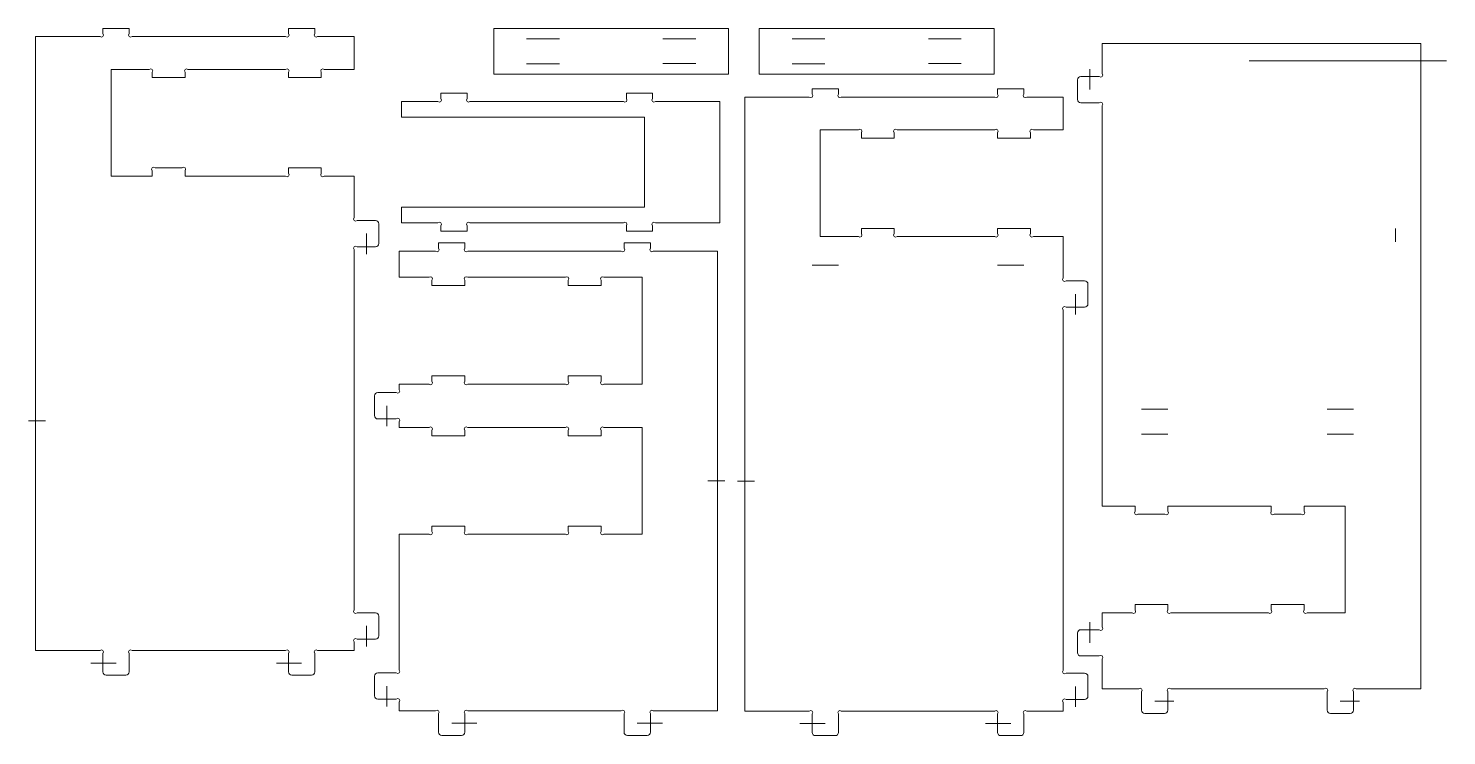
# Model space of a CAD drawing. Header units: millimetres. Extents: x -183 to 205, y -97 to 97.
import ezdxf

# ---------------------------------------------------------------- set-up
doc = ezdxf.new("R2010")
doc.units = ezdxf.units.MM
doc.header["$MEASUREMENT"] = 0
doc.layers.add('Capa 1', color=7, linetype='Continuous')

msp = doc.modelspace()

# ---------------------------------------------------------------- linework, layer by layer
at = {"layer": 'Capa 1', "color": 93, "lineweight": 18}
for points, knots in [([(-162.7789, -74.4353), (-162.2474, -73.9038), (-163.0443, -73.1067), (-163.5763, -73.6382), (-163.5763, -73.6382), (-163.5763, -73.6382), (-181.2289, -73.6382), (-181.2289, -73.6382), (-181.2289, -73.6382), (-181.2289, -73.6382), (-181.2289, -11.7632), (-181.2289, -11.7632), (-181.2289, -11.7632), (-181.2289, -11.0132), (-181.2289, -10.2632), (-181.2289, -9.5132), (-181.2289, -9.5132), (-181.2289, -9.5132), (-181.2289, 94.6619), (-181.2289, 94.6619), (-181.2289, 94.6619), (-181.2289, 94.6619), (-163.5762, 94.6619), (-163.5762, 94.6619), (-163.5762, 94.6619), (-163.0442, 94.1304), (-162.2473, 94.9278), (-162.7788, 95.4593), (-162.7788, 95.4593), (-162.7788, 95.4593), (-162.7788, 96.9119), (-162.7788, 96.9119), (-162.7788, 96.9119), (-162.7788, 96.9119), (-155.5785, 96.9119), (-155.5785, 96.9119), (-155.5785, 96.9119), (-155.5785, 96.9119), (-155.5785, 95.4593), (-155.5785, 95.4593), (-155.5785, 95.4593), (-156.1103, 94.9278), (-155.3131, 94.1304), (-154.7817, 94.6619), (-154.7817, 94.6619), (-154.7817, 94.6619), (-112.7261, 94.6619), (-112.7261, 94.6619), (-112.7261, 94.6619), (-112.1946, 94.1304), (-111.3972, 94.9278), (-111.9285, 95.4593), (-111.9285, 95.4593), (-111.9285, 95.4593), (-111.9285, 96.9119), (-111.9285, 96.9119), (-111.9285, 96.9119), (-111.9285, 96.9119), (-104.7289, 96.9119), (-104.7289, 96.9119), (-104.7289, 96.9119), (-104.7289, 96.9119), (-104.7289, 95.4593), (-104.7289, 95.4593), (-104.7289, 95.4593), (-105.2604, 94.9278), (-104.463, 94.1304), (-103.9315, 94.6619), (-103.9315, 94.6619), (-103.9315, 94.6619), (-93.9288, 94.6619), (-93.9288, 94.6619), (-93.9288, 94.6619), (-93.9288, 94.6619), (-93.9288, 85.6619), (-93.9288, 85.6619), (-93.9288, 85.6619), (-93.9288, 85.6619), (-102.1317, 85.6619), (-102.1317, 85.6619), (-102.1317, 85.6619), (-102.6632, 86.1937), (-103.4603, 85.396), (-102.9288, 84.8645), (-102.9288, 84.8645), (-102.9288, 84.8645), (-102.9288, 83.4119), (-102.9288, 83.4119), (-102.9288, 83.4119), (-102.9288, 83.4119), (-111.9285, 83.4119), (-111.9285, 83.4119), (-111.9285, 83.4119), (-111.9285, 83.4119), (-111.9285, 84.8645), (-111.9285, 84.8645), (-111.9285, 84.8645), (-111.3973, 85.396), (-112.1946, 86.1936), (-112.7261, 85.6619), (-112.7261, 85.6619), (-112.7261, 85.6619), (-139.4815, 85.6619), (-139.4815, 85.6619), (-139.4815, 85.6619), (-140.013, 86.1937), (-140.8104, 85.396), (-140.2789, 84.8645), (-140.2789, 84.8645), (-140.2789, 84.8645), (-140.2789, 83.4119), (-140.2789, 83.4119), (-140.2789, 83.4119), (-140.2789, 83.4119), (-149.2789, 83.4119), (-149.2789, 83.4119), (-149.2789, 83.4119), (-149.2789, 83.4119), (-149.2789, 84.8645), (-149.2789, 84.8645), (-149.2789, 84.8645), (-148.7474, 85.396), (-149.5443, 86.1936), (-150.076, 85.6619), (-150.076, 85.6619), (-150.076, 85.6619), (-160.5289, 85.6619), (-160.5289, 85.6619), (-160.5289, 85.6619), (-160.5289, 85.6619), (-160.5289, 56.412), (-160.5289, 56.412), (-160.5289, 56.412), (-160.5289, 56.412), (-149.2789, 56.412), (-149.2789, 56.412), (-149.2789, 56.412), (-149.2789, 56.412), (-149.2789, 57.8646), (-149.2789, 57.8646), (-149.2789, 57.8646), (-149.8104, 58.3958), (-149.013, 59.1935), (-148.4815, 58.662), (-148.4815, 58.662), (-148.4815, 58.662), (-141.076, 58.662), (-141.076, 58.662), (-141.076, 58.662), (-140.5445, 59.1935), (-139.7469, 58.3959), (-140.2789, 57.8646), (-140.2789, 57.8646), (-140.2789, 57.8646), (-140.2789, 56.412), (-140.2789, 56.412), (-140.2789, 56.412), (-140.2789, 56.412), (-112.7261, 56.412), (-112.7261, 56.412), (-112.7261, 56.412), (-112.1946, 55.8802), (-111.3972, 56.6776), (-111.9285, 57.2094), (-111.9285, 57.2094), (-111.9285, 57.2094), (-111.9285, 58.662), (-111.9285, 58.662), (-111.9285, 58.662), (-111.9285, 58.662), (-102.9288, 58.662), (-102.9288, 58.662), (-102.9288, 58.662), (-102.9288, 58.662), (-102.9288, 57.2094), (-102.9288, 57.2094), (-102.9288, 57.2094), (-103.4603, 56.6776), (-102.6632, 55.8803), (-102.1317, 56.412), (-102.1317, 56.412), (-102.1317, 56.412), (-93.9288, 56.412), (-93.9288, 56.412), (-93.9288, 56.412), (-93.9288, 56.412), (-93.9288, 45.0589), (-93.9288, 45.0589), (-93.9288, 45.0589), (-94.4603, 44.5277), (-93.6632, 43.7303), (-93.1314, 44.2618), (-93.1314, 44.2618), (-93.1314, 44.2618), (-88.0788, 44.2618), (-88.0788, 44.2618), (-88.0788, 44.2618), (-87.5819, 44.2618), (-87.1788, 43.859), (-87.1788, 43.3618), (-87.1788, 43.3618), (-87.1788, 43.3618), (-87.1788, 37.9619), (-87.1788, 37.9619), (-87.1788, 37.9619), (-87.1788, 37.4648), (-87.5819, 37.0619), (-88.0788, 37.0619), (-88.0788, 37.0619), (-88.0788, 37.0619), (-89.4288, 37.062), (-89.4288, 37.062), (-89.4288, 37.062), (-90.1788, 37.062), (-90.9288, 37.062), (-91.6788, 37.062), (-91.6788, 37.062), (-91.6788, 37.062), (-93.1314, 37.062), (-93.1314, 37.062), (-93.1314, 37.062), (-93.6632, 37.5932), (-94.4603, 36.7961), (-93.9288, 36.2646), (-93.9288, 36.2646), (-93.9288, 36.2646), (-93.9288, -62.4909), (-93.9288, -62.4909), (-93.9288, -62.4909), (-94.4603, -63.0227), (-93.6632, -63.8198), (-93.1314, -63.2883), (-93.1314, -63.2883), (-93.1314, -63.2883), (-88.0788, -63.2882), (-88.0788, -63.2882), (-88.0788, -63.2882), (-87.5819, -63.2882), (-87.1788, -63.6913), (-87.1788, -64.1882), (-87.1788, -64.1882), (-87.1788, -64.1882), (-87.1788, -69.5884), (-87.1788, -69.5884), (-87.1788, -69.5884), (-87.1788, -70.0853), (-87.5819, -70.4884), (-88.0788, -70.4884), (-88.0788, -70.4884), (-88.0788, -70.4884), (-89.4288, -70.4883), (-89.4288, -70.4883), (-89.4288, -70.4883), (-90.1788, -70.4883), (-90.9288, -70.4883), (-91.6788, -70.4883), (-91.6788, -70.4883), (-91.6788, -70.4883), (-93.1314, -70.4883), (-93.1314, -70.4883), (-93.1314, -70.4883), (-93.6632, -69.9565), (-94.4603, -70.7542), (-93.9288, -71.2854), (-93.9288, -71.2854), (-93.9288, -71.2854), (-93.9288, -73.6382), (-93.9288, -73.6382), (-93.9288, -73.6382), (-93.9288, -73.6382), (-103.9315, -73.6383), (-103.9315, -73.6383), (-103.9315, -73.6383), (-104.463, -73.1068), (-105.2604, -73.9039), (-104.7289, -74.4354), (-104.7289, -74.4354), (-104.7289, -74.4354), (-104.7289, -79.4883), (-104.7289, -79.4883), (-104.7289, -79.4883), (-104.7289, -79.9852), (-105.1315, -80.3883), (-105.6289, -80.3883), (-105.6289, -80.3883), (-105.6289, -80.3883), (-111.0288, -80.3883), (-111.0288, -80.3883), (-111.0288, -80.3883), (-111.5259, -80.3883), (-111.9285, -79.9852), (-111.9285, -79.4883), (-111.9285, -79.4883), (-111.9285, -79.4883), (-111.9285, -78.138), (-111.9285, -78.138), (-111.9285, -78.138), (-111.9285, -77.3881), (-111.9285, -76.6382), (-111.9285, -75.8883), (-111.9285, -75.8883), (-111.9285, -75.8883), (-111.9285, -74.4354), (-111.9285, -74.4354), (-111.9285, -74.4354), (-111.3973, -73.9039), (-112.1946, -73.1068), (-112.7261, -73.6383), (-112.7261, -73.6383), (-112.7261, -73.6383), (-154.7817, -73.6383), (-154.7817, -73.6383), (-154.7817, -73.6383), (-155.3132, -73.1068), (-156.1103, -73.9039), (-155.5785, -74.4354), (-155.5785, -74.4354), (-155.5785, -74.4354), (-155.5785, -79.4883), (-155.5785, -79.4883), (-155.5785, -79.4883), (-155.5785, -79.9852), (-155.9816, -80.3883), (-156.4787, -80.3883), (-156.4787, -80.3883), (-156.4787, -80.3883), (-161.8789, -80.3883), (-161.8789, -80.3883), (-161.8789, -80.3883), (-162.3758, -80.3883), (-162.7789, -79.9852), (-162.7789, -79.4883), (-162.7789, -79.4883), (-162.7789, -79.4883), (-162.7789, -78.138), (-162.7789, -78.138), (-162.7789, -78.138), (-162.7789, -77.3881), (-162.7789, -76.6382), (-162.7789, -75.8883), (-162.7789, -75.8883), (-162.7789, -75.8883), (-162.7789, -74.4353), (-162.7789, -74.4353)], [0, 0, 0, 0, 0.01149425, 0.01149425, 0.01149425, 0.01149426, 0.02298851, 0.02298851, 0.02298851, 0.02298852, 0.03448276, 0.03448276, 0.03448276, 0.03448277, 0.04597701, 0.04597701, 0.04597701, 0.04597702, 0.05747126, 0.05747126, 0.05747126, 0.05747127, 0.06896552, 0.06896552, 0.06896552, 0.06896553, 0.08045977, 0.08045977, 0.08045977, 0.08045978, 0.09195402, 0.09195402, 0.09195402, 0.09195403, 0.10344828, 0.10344828, 0.10344828, 0.10344829, 0.11494253, 0.11494253, 0.11494253, 0.11494254, 0.12643678, 0.12643678, 0.12643678, 0.12643679, 0.13793103, 0.13793103, 0.13793103, 0.13793104, 0.14942529, 0.14942529, 0.14942529, 0.1494253, 0.16091954, 0.16091954, 0.16091954, 0.16091955, 0.17241379, 0.17241379, 0.17241379, 0.1724138, 0.18390805, 0.18390805, 0.18390805, 0.18390806, 0.1954023, 0.1954023, 0.1954023, 0.19540231, 0.20689655, 0.20689655, 0.20689655, 0.20689656, 0.2183908, 0.2183908, 0.2183908, 0.21839081, 0.22988506, 0.22988506, 0.22988506, 0.22988507, 0.24137931, 0.24137931, 0.24137931, 0.24137932, 0.25287356, 0.25287356, 0.25287356, 0.25287357, 0.26436782, 0.26436782, 0.26436782, 0.26436783, 0.27586207, 0.27586207, 0.27586207, 0.27586208, 0.28735632, 0.28735632, 0.28735632, 0.28735633, 0.29885057, 0.29885057, 0.29885057, 0.29885058, 0.31034483, 0.31034483, 0.31034483, 0.31034484, 0.32183908, 0.32183908, 0.32183908, 0.32183909, 0.33333333, 0.33333333, 0.33333333, 0.33333334, 0.34482759, 0.34482759, 0.34482759, 0.3448276, 0.35632184, 0.35632184, 0.35632184, 0.35632185, 0.36781609, 0.36781609, 0.36781609, 0.3678161, 0.37931034, 0.37931034, 0.37931034, 0.37931035, 0.3908046, 0.3908046, 0.3908046, 0.39080461, 0.40229885, 0.40229885, 0.40229885, 0.40229886, 0.4137931, 0.4137931, 0.4137931, 0.41379311, 0.42528736, 0.42528736, 0.42528736, 0.42528737, 0.43678161, 0.43678161, 0.43678161, 0.43678162, 0.44827586, 0.44827586, 0.44827586, 0.44827587, 0.45977011, 0.45977011, 0.45977011, 0.45977012, 0.47126437, 0.47126437, 0.47126437, 0.47126438, 0.48275862, 0.48275862, 0.48275862, 0.48275863, 0.49425287, 0.49425287, 0.49425287, 0.49425288, 0.50574713, 0.50574713, 0.50574713, 0.50574714, 0.51724138, 0.51724138, 0.51724138, 0.51724139, 0.52873563, 0.52873563, 0.52873563, 0.52873564, 0.54022989, 0.54022989, 0.54022989, 0.5402299, 0.55172414, 0.55172414, 0.55172414, 0.55172415, 0.56321839, 0.56321839, 0.56321839, 0.5632184, 0.57471264, 0.57471264, 0.57471264, 0.57471265, 0.5862069, 0.5862069, 0.5862069, 0.58620691, 0.59770115, 0.59770115, 0.59770115, 0.59770116, 0.6091954, 0.6091954, 0.6091954, 0.60919541, 0.62068966, 0.62068966, 0.62068966, 0.62068967, 0.63218391, 0.63218391, 0.63218391, 0.63218392, 0.64367816, 0.64367816, 0.64367816, 0.64367817, 0.65517241, 0.65517241, 0.65517241, 0.65517242, 0.66666667, 0.66666667, 0.66666667, 0.66666668, 0.67816092, 0.67816092, 0.67816092, 0.67816093, 0.68965517, 0.68965517, 0.68965517, 0.68965518, 0.70114943, 0.70114943, 0.70114943, 0.70114944, 0.71264368, 0.71264368, 0.71264368, 0.71264369, 0.72413793, 0.72413793, 0.72413793, 0.72413794, 0.73563218, 0.73563218, 0.73563218, 0.73563219, 0.74712644, 0.74712644, 0.74712644, 0.74712645, 0.75862069, 0.75862069, 0.75862069, 0.7586207, 0.77011494, 0.77011494, 0.77011494, 0.77011495, 0.7816092, 0.7816092, 0.7816092, 0.78160921, 0.79310345, 0.79310345, 0.79310345, 0.79310346, 0.8045977, 0.8045977, 0.8045977, 0.80459771, 0.81609195, 0.81609195, 0.81609195, 0.81609196, 0.82758621, 0.82758621, 0.82758621, 0.82758622, 0.83908046, 0.83908046, 0.83908046, 0.83908047, 0.85057471, 0.85057471, 0.85057471, 0.85057472, 0.86206897, 0.86206897, 0.86206897, 0.86206898, 0.87356322, 0.87356322, 0.87356322, 0.87356323, 0.88505747, 0.88505747, 0.88505747, 0.88505748, 0.89655172, 0.89655172, 0.89655172, 0.89655173, 0.90804598, 0.90804598, 0.90804598, 0.90804599, 0.91954023, 0.91954023, 0.91954023, 0.91954024, 0.93103448, 0.93103448, 0.93103448, 0.93103449, 0.94252874, 0.94252874, 0.94252874, 0.94252875, 0.95402299, 0.95402299, 0.95402299, 0.954023, 0.96551724, 0.96551724, 0.96551724, 0.96551725, 0.97701149, 0.97701149, 0.97701149, 0.9770115, 1, 1, 1, 1]), ([(8.698, 96.9043), (8.698, 96.9084), (8.6946, 96.9118), (8.6905, 96.9118), (8.6905, 96.9118), (8.6905, 96.9118), (-55.6445, 96.9119), (-55.6445, 96.9119), (-55.6445, 96.9119), (-55.6486, 96.9119), (-55.652, 96.9085), (-55.652, 96.9044), (-55.652, 96.9044), (-55.652, 96.9044), (-55.652, 84.3197), (-55.652, 84.3197), (-55.652, 84.3197), (-55.652, 84.3156), (-55.6486, 84.3122), (-55.6445, 84.3122), (-55.6445, 84.3122), (-55.6445, 84.3122), (8.6905, 84.3121), (8.6905, 84.3121), (8.6905, 84.3121), (8.6946, 84.3121), (8.698, 84.3155), (8.698, 84.3196), (8.698, 84.3196), (8.698, 84.3196), (8.698, 96.9043), (8.698, 96.9043)], [0, 0, 0, 0, 0.11111111, 0.11111111, 0.11111111, 0.11111112, 0.22222222, 0.22222222, 0.22222222, 0.22222223, 0.33333333, 0.33333333, 0.33333333, 0.33333334, 0.44444444, 0.44444444, 0.44444444, 0.44444445, 0.55555556, 0.55555556, 0.55555556, 0.55555557, 0.66666667, 0.66666667, 0.66666667, 0.66666668, 0.77777778, 0.77777778, 0.77777778, 0.77777779, 1, 1, 1, 1]), ([(81.451, 96.9119), (81.4551, 96.9119), (81.4585, 96.9085), (81.4585, 96.9044), (81.4585, 96.9044), (81.4585, 96.9044), (81.4585, 84.3197), (81.4585, 84.3197), (81.4585, 84.3197), (81.4585, 84.3156), (81.4551, 84.3122), (81.451, 84.3122), (81.451, 84.3122), (81.451, 84.3122), (17.1159, 84.3121), (17.1159, 84.3121), (17.1159, 84.3121), (17.1118, 84.3121), (17.1084, 84.3155), (17.1084, 84.3196), (17.1084, 84.3196), (17.1084, 84.3196), (17.1084, 96.9043), (17.1084, 96.9043), (17.1084, 96.9043), (17.1084, 96.9084), (17.1118, 96.9118), (17.1159, 96.9118), (17.1159, 96.9118), (17.1159, 96.9118), (81.451, 96.9119), (81.451, 96.9119)], [0, 0, 0, 0, 0.11111111, 0.11111111, 0.11111111, 0.11111112, 0.22222222, 0.22222222, 0.22222222, 0.22222223, 0.33333333, 0.33333333, 0.33333333, 0.33333334, 0.44444444, 0.44444444, 0.44444444, 0.44444445, 0.55555556, 0.55555556, 0.55555556, 0.55555557, 0.66666667, 0.66666667, 0.66666667, 0.66666668, 0.77777778, 0.77777778, 0.77777778, 0.77777779, 1, 1, 1, 1]), ([(198.3863, -84.1179), (198.3863, -84.1179), (198.3863, 86.8822), (198.3863, 86.8822), (198.3863, 86.8822), (198.3863, 87.6322), (198.3863, 88.3822), (198.3863, 89.1322), (198.3863, 89.1322), (198.3863, 89.1322), (198.3863, 92.7323), (198.3863, 92.7323), (198.3863, 92.7323), (198.3863, 92.7323), (111.0862, 92.7323), (111.0862, 92.7323), (111.0862, 92.7323), (111.0862, 92.7323), (111.0862, 84.5294), (111.0862, 84.5294), (111.0862, 84.5294), (111.6177, 83.9979), (110.8206, 83.2008), (110.289, 83.732), (110.289, 83.732), (110.289, 83.732), (108.8362, 83.732), (108.8362, 83.732), (108.8362, 83.732), (108.0862, 83.732), (107.3362, 83.732), (106.5862, 83.732), (106.5862, 83.732), (106.5862, 83.732), (105.2362, 83.732), (105.2362, 83.732), (105.2362, 83.732), (104.7392, 83.732), (104.3362, 83.3292), (104.3362, 82.8323), (104.3362, 82.8323), (104.3362, 82.8323), (104.3362, 77.4321), (104.3362, 77.4321), (104.3362, 77.4321), (104.3362, 76.935), (104.7391, 76.5321), (105.2362, 76.5321), (105.2362, 76.5321), (105.2362, 76.5321), (110.289, 76.5322), (110.289, 76.5322), (110.289, 76.5322), (110.8206, 77.0637), (111.6177, 76.2663), (111.0862, 75.7348), (111.0862, 75.7348), (111.0862, 75.7348), (111.0862, -34.0146), (111.0862, -34.0146), (111.0862, -34.0146), (111.0862, -34.0146), (120.0865, -34.0146), (120.0865, -34.0146), (120.0865, -34.0146), (120.0865, -34.0146), (120.0865, -35.4672), (120.0865, -35.4672), (120.0865, -35.4672), (119.5547, -35.9987), (120.3521, -36.7961), (120.8836, -36.2646), (120.8836, -36.2646), (120.8836, -36.2646), (128.2888, -36.2645), (128.2888, -36.2645), (128.2888, -36.2645), (128.8206, -36.796), (129.6178, -35.9986), (129.0862, -35.4671), (129.0862, -35.4671), (129.0862, -35.4671), (129.0862, -34.0145), (129.0862, -34.0145), (129.0862, -34.0145), (129.0862, -34.0145), (157.4363, -34.0146), (157.4363, -34.0146), (157.4363, -34.0146), (157.4363, -34.0146), (157.4363, -35.4672), (157.4363, -35.4672), (157.4363, -35.4672), (156.9047, -35.9987), (157.702, -36.7961), (158.2335, -36.2646), (158.2335, -36.2646), (158.2335, -36.2646), (165.639, -36.2645), (165.639, -36.2645), (165.639, -36.2645), (166.1705, -36.796), (166.9677, -35.9986), (166.4361, -35.4671), (166.4361, -35.4671), (166.4361, -35.4671), (166.4361, -34.0145), (166.4361, -34.0145), (166.4361, -34.0145), (166.4361, -34.0145), (177.6864, -34.0146), (177.6864, -34.0146), (177.6864, -34.0146), (177.6864, -34.0146), (177.6864, -63.2645), (177.6864, -63.2645), (177.6864, -63.2645), (177.6864, -63.2645), (167.2338, -63.2645), (167.2338, -63.2645), (167.2338, -63.2645), (166.7022, -63.7963), (165.9047, -62.9986), (166.4362, -62.4674), (166.4362, -62.4674), (166.4362, -62.4674), (166.4362, -61.0145), (166.4362, -61.0145), (166.4362, -61.0145), (166.4362, -61.0145), (157.4363, -61.0145), (157.4363, -61.0145), (157.4363, -61.0145), (157.4363, -61.0145), (157.4363, -62.4674), (157.4363, -62.4674), (157.4363, -62.4674), (157.9677, -62.9986), (157.1704, -63.7963), (156.6391, -63.2645), (156.6391, -63.2645), (156.6391, -63.2645), (129.8836, -63.2645), (129.8836, -63.2645), (129.8836, -63.2645), (129.352, -63.7963), (128.5547, -62.9986), (129.0862, -62.4674), (129.0862, -62.4674), (129.0862, -62.4674), (129.0862, -61.0145), (129.0862, -61.0145), (129.0862, -61.0145), (129.0862, -61.0145), (120.0865, -61.0145), (120.0865, -61.0145), (120.0865, -61.0145), (120.0865, -61.0145), (120.0865, -62.4674), (120.0865, -62.4674), (120.0865, -62.4674), (120.6177, -62.9986), (119.8205, -63.7963), (119.2889, -63.2645), (119.2889, -63.2645), (119.2889, -63.2645), (111.0863, -63.2645), (111.0863, -63.2645), (111.0863, -63.2645), (111.0863, -63.2645), (111.0863, -67.1206), (111.0863, -67.1206), (111.0863, -67.1206), (111.6178, -67.6521), (110.8207, -68.4495), (110.2891, -67.918), (110.2891, -67.918), (110.2891, -67.918), (108.8363, -67.9179), (108.8363, -67.9179), (108.8363, -67.9179), (108.0863, -67.9179), (107.3363, -67.9179), (106.5863, -67.9179), (106.5863, -67.9179), (106.5863, -67.9179), (105.2363, -67.9179), (105.2363, -67.9179), (105.2363, -67.9179), (104.7393, -67.9179), (104.3363, -68.321), (104.3363, -68.8179), (104.3363, -68.8179), (104.3363, -68.8179), (104.3363, -74.2181), (104.3363, -74.2181), (104.3363, -74.2181), (104.3363, -74.715), (104.7392, -75.1181), (105.2363, -75.1181), (105.2363, -75.1181), (105.2363, -75.1181), (110.2891, -75.118), (110.2891, -75.118), (110.2891, -75.118), (110.8207, -74.5865), (111.6178, -75.3836), (111.0863, -75.9151), (111.0863, -75.9151), (111.0863, -75.9151), (111.0863, -84.118), (111.0863, -84.118), (111.0863, -84.118), (111.0863, -84.118), (121.0891, -84.118), (121.0891, -84.118), (121.0891, -84.118), (121.6206, -83.5862), (122.418, -84.3836), (121.8863, -84.9154), (121.8863, -84.9154), (121.8863, -84.9154), (121.8863, -89.9678), (121.8863, -89.9678), (121.8863, -89.9678), (121.8863, -90.4649), (122.2891, -90.868), (122.7864, -90.868), (122.7864, -90.868), (122.7864, -90.868), (128.1862, -90.868), (128.1862, -90.868), (128.1862, -90.868), (128.6835, -90.868), (129.0863, -90.4649), (129.0863, -89.9678), (129.0863, -89.9678), (129.0863, -89.9678), (129.0863, -88.618), (129.0863, -88.618), (129.0863, -88.618), (129.0863, -87.8679), (129.0863, -87.1178), (129.0863, -86.3677), (129.0863, -86.3677), (129.0863, -86.3677), (129.0863, -84.9153), (129.0863, -84.9153), (129.0863, -84.9153), (128.5548, -84.3835), (129.352, -83.5862), (129.8837, -84.1179), (129.8837, -84.1179), (129.8837, -84.1179), (171.9389, -84.118), (171.9389, -84.118), (171.9389, -84.118), (172.4704, -83.5862), (173.2679, -84.3836), (172.7363, -84.9154), (172.7363, -84.9154), (172.7363, -84.9154), (172.7363, -89.9678), (172.7363, -89.9678), (172.7363, -89.9678), (172.7363, -90.4649), (173.1391, -90.868), (173.6363, -90.868), (173.6363, -90.868), (173.6363, -90.868), (179.0363, -90.8679), (179.0363, -90.8679), (179.0363, -90.8679), (179.5333, -90.8679), (179.9364, -90.4648), (179.9364, -89.9677), (179.9364, -89.9677), (179.9364, -89.9677), (179.9364, -88.6179), (179.9364, -88.6179), (179.9364, -88.6179), (179.9364, -87.8678), (179.9364, -87.1177), (179.9364, -86.3676), (179.9364, -86.3676), (179.9364, -86.3676), (179.9364, -84.9152), (179.9364, -84.9152), (179.9364, -84.9152), (179.4049, -84.3834), (180.2021, -83.5861), (180.7338, -84.1178), (180.7338, -84.1178), (180.7338, -84.1178), (198.3863, -84.1179), (198.3863, -84.1179)], [0, 0, 0, 0, 0.01333333, 0.01333333, 0.01333333, 0.01333334, 0.02666667, 0.02666667, 0.02666667, 0.02666668, 0.04, 0.04, 0.04, 0.04000001, 0.05333333, 0.05333333, 0.05333333, 0.05333334, 0.06666667, 0.06666667, 0.06666667, 0.06666668, 0.08, 0.08, 0.08, 0.08000001, 0.09333333, 0.09333333, 0.09333333, 0.09333334, 0.10666667, 0.10666667, 0.10666667, 0.10666668, 0.12, 0.12, 0.12, 0.12000001, 0.13333333, 0.13333333, 0.13333333, 0.13333334, 0.14666667, 0.14666667, 0.14666667, 0.14666668, 0.16, 0.16, 0.16, 0.16000001, 0.17333333, 0.17333333, 0.17333333, 0.17333334, 0.18666667, 0.18666667, 0.18666667, 0.18666668, 0.2, 0.2, 0.2, 0.20000001, 0.21333333, 0.21333333, 0.21333333, 0.21333334, 0.22666667, 0.22666667, 0.22666667, 0.22666668, 0.24, 0.24, 0.24, 0.24000001, 0.25333333, 0.25333333, 0.25333333, 0.25333334, 0.26666667, 0.26666667, 0.26666667, 0.26666668, 0.28, 0.28, 0.28, 0.28000001, 0.29333333, 0.29333333, 0.29333333, 0.29333334, 0.30666667, 0.30666667, 0.30666667, 0.30666668, 0.32, 0.32, 0.32, 0.32000001, 0.33333333, 0.33333333, 0.33333333, 0.33333334, 0.34666667, 0.34666667, 0.34666667, 0.34666668, 0.36, 0.36, 0.36, 0.36000001, 0.37333333, 0.37333333, 0.37333333, 0.37333334, 0.38666667, 0.38666667, 0.38666667, 0.38666668, 0.4, 0.4, 0.4, 0.40000001, 0.41333333, 0.41333333, 0.41333333, 0.41333334, 0.42666667, 0.42666667, 0.42666667, 0.42666668, 0.44, 0.44, 0.44, 0.44000001, 0.45333333, 0.45333333, 0.45333333, 0.45333334, 0.46666667, 0.46666667, 0.46666667, 0.46666668, 0.48, 0.48, 0.48, 0.48000001, 0.49333333, 0.49333333, 0.49333333, 0.49333334, 0.50666667, 0.50666667, 0.50666667, 0.50666668, 0.52, 0.52, 0.52, 0.52000001, 0.53333333, 0.53333333, 0.53333333, 0.53333334, 0.54666667, 0.54666667, 0.54666667, 0.54666668, 0.56, 0.56, 0.56, 0.56000001, 0.57333333, 0.57333333, 0.57333333, 0.57333334, 0.58666667, 0.58666667, 0.58666667, 0.58666668, 0.6, 0.6, 0.6, 0.60000001, 0.61333333, 0.61333333, 0.61333333, 0.61333334, 0.62666667, 0.62666667, 0.62666667, 0.62666668, 0.64, 0.64, 0.64, 0.64000001, 0.65333333, 0.65333333, 0.65333333, 0.65333334, 0.66666667, 0.66666667, 0.66666667, 0.66666668, 0.68, 0.68, 0.68, 0.68000001, 0.69333333, 0.69333333, 0.69333333, 0.69333334, 0.70666667, 0.70666667, 0.70666667, 0.70666668, 0.72, 0.72, 0.72, 0.72000001, 0.73333333, 0.73333333, 0.73333333, 0.73333334, 0.74666667, 0.74666667, 0.74666667, 0.74666668, 0.76, 0.76, 0.76, 0.76000001, 0.77333333, 0.77333333, 0.77333333, 0.77333334, 0.78666667, 0.78666667, 0.78666667, 0.78666668, 0.8, 0.8, 0.8, 0.80000001, 0.81333333, 0.81333333, 0.81333333, 0.81333334, 0.82666667, 0.82666667, 0.82666667, 0.82666668, 0.84, 0.84, 0.84, 0.84000001, 0.85333333, 0.85333333, 0.85333333, 0.85333334, 0.86666667, 0.86666667, 0.86666667, 0.86666668, 0.88, 0.88, 0.88, 0.88000001, 0.89333333, 0.89333333, 0.89333333, 0.89333334, 0.90666667, 0.90666667, 0.90666667, 0.90666668, 0.92, 0.92, 0.92, 0.92000001, 0.93333333, 0.93333333, 0.93333333, 0.93333334, 0.94666667, 0.94666667, 0.94666667, 0.94666668, 0.96, 0.96, 0.96, 0.96000001, 0.97333333, 0.97333333, 0.97333333, 0.97333334, 1, 1, 1, 1]), ([(-80.98, 47.8627), (-80.98, 47.8627), (-14.38, 47.8627), (-14.38, 47.8627), (-14.38, 47.8627), (-14.38, 47.8627), (-14.38, 72.6126), (-14.38, 72.6126), (-14.38, 72.6126), (-14.38, 72.6126), (-80.98, 72.6127), (-80.98, 72.6127), (-80.98, 72.6127), (-80.98, 72.6127), (-80.98, 76.8876), (-80.98, 76.8876), (-80.98, 76.8876), (-80.98, 76.8876), (-70.9773, 76.8876), (-70.9773, 76.8876), (-70.9773, 76.8876), (-70.4458, 76.3561), (-69.6484, 77.1535), (-70.1799, 77.685), (-70.1799, 77.685), (-70.1799, 77.685), (-70.1799, 79.1376), (-70.1799, 79.1376), (-70.1799, 79.1376), (-70.1799, 79.1376), (-62.9798, 79.1376), (-62.9798, 79.1376), (-62.9798, 79.1376), (-62.9798, 79.1376), (-62.9798, 77.685), (-62.9798, 77.685), (-62.9798, 77.685), (-63.5116, 77.1535), (-62.7142, 76.3561), (-62.1827, 76.8876), (-62.1827, 76.8876), (-62.1827, 76.8876), (-20.1271, 76.8876), (-20.1271, 76.8876), (-20.1271, 76.8876), (-19.5956, 76.3561), (-18.7988, 77.1535), (-19.33, 77.685), (-19.33, 77.685), (-19.33, 77.685), (-19.33, 79.1376), (-19.33, 79.1376), (-19.33, 79.1376), (-19.33, 79.1376), (-12.13, 79.1376), (-12.13, 79.1376), (-12.13, 79.1376), (-12.13, 79.1376), (-12.13, 77.685), (-12.13, 77.685), (-12.13, 77.685), (-12.6615, 77.1535), (-11.8641, 76.3561), (-11.3326, 76.8876), (-11.3326, 76.8876), (-11.3326, 76.8876), (6.3201, 76.8876), (6.3201, 76.8876), (6.3201, 76.8876), (6.3201, 76.8876), (6.3201, 43.5876), (6.3201, 43.5876), (6.3201, 43.5876), (6.3201, 43.5876), (-11.3326, 43.5876), (-11.3326, 43.5876), (-11.3326, 43.5876), (-11.8641, 44.1191), (-12.6615, 43.3217), (-12.13, 42.7905), (-12.13, 42.7905), (-12.13, 42.7905), (-12.13, 41.3376), (-12.13, 41.3376), (-12.13, 41.3376), (-12.13, 41.3376), (-19.33, 41.3376), (-19.33, 41.3376), (-19.33, 41.3376), (-19.33, 41.3376), (-19.33, 42.7905), (-19.33, 42.7905), (-19.33, 42.7905), (-18.7988, 43.3217), (-19.5956, 44.1191), (-20.1271, 43.5876), (-20.1271, 43.5876), (-20.1271, 43.5876), (-62.1827, 43.5876), (-62.1827, 43.5876), (-62.1827, 43.5876), (-62.7142, 44.1191), (-63.5116, 43.3217), (-62.9798, 42.7905), (-62.9798, 42.7905), (-62.9798, 42.7905), (-62.9798, 41.3376), (-62.9798, 41.3376), (-62.9798, 41.3376), (-62.9798, 41.3376), (-70.1799, 41.3376), (-70.1799, 41.3376), (-70.1799, 41.3376), (-70.1799, 41.3376), (-70.1799, 42.7905), (-70.1799, 42.7905), (-70.1799, 42.7905), (-69.6484, 43.3217), (-70.4458, 44.1191), (-70.9773, 43.5876), (-70.9773, 43.5876), (-70.9773, 43.5876), (-80.98, 43.5876), (-80.98, 43.5876), (-80.98, 43.5876), (-80.98, 43.5876), (-80.98, 47.8627), (-80.98, 47.8627)], [0, 0, 0, 0, 0.03030303, 0.03030303, 0.03030303, 0.03030304, 0.06060606, 0.06060606, 0.06060606, 0.06060607, 0.09090909, 0.09090909, 0.09090909, 0.0909091, 0.12121212, 0.12121212, 0.12121212, 0.12121213, 0.15151515, 0.15151515, 0.15151515, 0.15151516, 0.18181818, 0.18181818, 0.18181818, 0.18181819, 0.21212121, 0.21212121, 0.21212121, 0.21212122, 0.24242424, 0.24242424, 0.24242424, 0.24242425, 0.27272727, 0.27272727, 0.27272727, 0.27272728, 0.3030303, 0.3030303, 0.3030303, 0.30303031, 0.33333333, 0.33333333, 0.33333333, 0.33333334, 0.36363636, 0.36363636, 0.36363636, 0.36363637, 0.39393939, 0.39393939, 0.39393939, 0.3939394, 0.42424242, 0.42424242, 0.42424242, 0.42424243, 0.45454545, 0.45454545, 0.45454545, 0.45454546, 0.48484848, 0.48484848, 0.48484848, 0.48484849, 0.51515152, 0.51515152, 0.51515152, 0.51515153, 0.54545455, 0.54545455, 0.54545455, 0.54545456, 0.57575758, 0.57575758, 0.57575758, 0.57575759, 0.60606061, 0.60606061, 0.60606061, 0.60606062, 0.63636364, 0.63636364, 0.63636364, 0.63636365, 0.66666667, 0.66666667, 0.66666667, 0.66666668, 0.6969697, 0.6969697, 0.6969697, 0.69696971, 0.72727273, 0.72727273, 0.72727273, 0.72727274, 0.75757576, 0.75757576, 0.75757576, 0.75757577, 0.78787879, 0.78787879, 0.78787879, 0.7878788, 0.81818182, 0.81818182, 0.81818182, 0.81818183, 0.84848485, 0.84848485, 0.84848485, 0.84848486, 0.87878788, 0.87878788, 0.87878788, 0.87878789, 0.90909091, 0.90909091, 0.90909091, 0.90909092, 0.93939394, 0.93939394, 0.93939394, 0.93939395, 1, 1, 1, 1]), ([(13.1279, 78.0967), (13.1279, 78.0967), (30.7806, 78.0967), (30.7806, 78.0967), (30.7806, 78.0967), (31.3121, 77.5652), (32.1095, 78.3626), (31.578, 78.8941), (31.578, 78.8941), (31.578, 78.8941), (31.578, 80.3467), (31.578, 80.3467), (31.578, 80.3467), (31.578, 80.3467), (38.7778, 80.3467), (38.7778, 80.3467), (38.7778, 80.3467), (38.7778, 80.3467), (38.7778, 78.8941), (38.7778, 78.8941), (38.7778, 78.8941), (38.2463, 78.3626), (39.0437, 77.5652), (39.5752, 78.0967), (39.5752, 78.0967), (39.5752, 78.0967), (81.6304, 78.0967), (81.6304, 78.0967), (81.6304, 78.0967), (82.1622, 77.5652), (82.9593, 78.3626), (82.4278, 78.8941), (82.4278, 78.8941), (82.4278, 78.8941), (82.4278, 80.3467), (82.4278, 80.3467), (82.4278, 80.3467), (82.4278, 80.3467), (89.6279, 80.3467), (89.6279, 80.3467), (89.6279, 80.3467), (89.6279, 80.3467), (89.6279, 78.8941), (89.6279, 78.8941), (89.6279, 78.8941), (89.0964, 78.3626), (89.8935, 77.5652), (90.425, 78.0967), (90.425, 78.0967), (90.425, 78.0967), (100.4278, 78.0967), (100.4278, 78.0967), (100.4278, 78.0967), (100.4278, 78.0967), (100.4278, 69.0967), (100.4278, 69.0967), (100.4278, 69.0967), (100.4278, 69.0967), (92.2252, 69.0968), (92.2252, 69.0968), (92.2252, 69.0968), (91.694, 69.6286), (90.8963, 68.8309), (91.4278, 68.2994), (91.4278, 68.2994), (91.4278, 68.2994), (91.4278, 66.8468), (91.4278, 66.8468), (91.4278, 66.8468), (91.4278, 66.8468), (82.4278, 66.8468), (82.4278, 66.8468), (82.4278, 66.8468), (82.4278, 66.8468), (82.4278, 68.2994), (82.4278, 68.2994), (82.4278, 68.2994), (82.9593, 68.8309), (82.1622, 69.6285), (81.6304, 69.0968), (81.6304, 69.0968), (81.6304, 69.0968), (54.8752, 69.0968), (54.8752, 69.0968), (54.8752, 69.0968), (54.3437, 69.6286), (53.5463, 68.8309), (54.0778, 68.2994), (54.0778, 68.2994), (54.0778, 68.2994), (54.0778, 66.8468), (54.0778, 66.8468), (54.0778, 66.8468), (54.0778, 66.8468), (45.0779, 66.8468), (45.0779, 66.8468), (45.0779, 66.8468), (45.0779, 66.8468), (45.0779, 68.2994), (45.0779, 68.2994), (45.0779, 68.2994), (45.6094, 68.8309), (44.812, 69.6285), (44.2805, 69.0968), (44.2805, 69.0968), (44.2805, 69.0968), (33.8279, 69.0968), (33.8279, 69.0968), (33.8279, 69.0968), (33.8279, 69.0968), (33.8279, 39.8469), (33.8279, 39.8469), (33.8279, 39.8469), (33.8279, 39.8469), (44.2805, 39.8469), (44.2805, 39.8469), (44.2805, 39.8469), (44.812, 39.3151), (45.6094, 40.1125), (45.0779, 40.6443), (45.0779, 40.6443), (45.0779, 40.6443), (45.0779, 42.0969), (45.0779, 42.0969), (45.0779, 42.0969), (45.0779, 42.0969), (54.0778, 42.0969), (54.0778, 42.0969), (54.0778, 42.0969), (54.0778, 42.0969), (54.0778, 40.6443), (54.0778, 40.6443), (54.0778, 40.6443), (53.5463, 40.1125), (54.3437, 39.3152), (54.8752, 39.8469), (54.8752, 39.8469), (54.8752, 39.8469), (81.6304, 39.8469), (81.6304, 39.8469), (81.6304, 39.8469), (82.1622, 39.3151), (82.9593, 40.1125), (82.4278, 40.6443), (82.4278, 40.6443), (82.4278, 40.6443), (82.4278, 42.0969), (82.4278, 42.0969), (82.4278, 42.0969), (82.4278, 42.0969), (91.4278, 42.0969), (91.4278, 42.0969), (91.4278, 42.0969), (91.4278, 42.0969), (91.4278, 40.6443), (91.4278, 40.6443), (91.4278, 40.6443), (90.8963, 40.1125), (91.6939, 39.3152), (92.2252, 39.8469), (92.2252, 39.8469), (92.2252, 39.8469), (100.4278, 39.8469), (100.4278, 39.8469), (100.4278, 39.8469), (100.4278, 39.8469), (100.4278, 28.4938), (100.4278, 28.4938), (100.4278, 28.4938), (99.8963, 27.9626), (100.6937, 27.1652), (101.2252, 27.6967), (101.2252, 27.6967), (101.2252, 27.6967), (106.2781, 27.6967), (106.2781, 27.6967), (106.2781, 27.6967), (106.7752, 27.6967), (107.1778, 27.2939), (107.1778, 26.7967), (107.1778, 26.7967), (107.1778, 26.7967), (107.1778, 21.3968), (107.1778, 21.3968), (107.1778, 21.3968), (107.1778, 20.8997), (106.7752, 20.4968), (106.2781, 20.4968), (106.2781, 20.4968), (106.2781, 20.4968), (104.9278, 20.4969), (104.9278, 20.4969), (104.9278, 20.4969), (104.1778, 20.4969), (103.4278, 20.4969), (102.6778, 20.4969), (102.6778, 20.4969), (102.6778, 20.4969), (101.2252, 20.4969), (101.2252, 20.4969), (101.2252, 20.4969), (100.6937, 21.0281), (99.8963, 20.231), (100.4278, 19.6995), (100.4278, 19.6995), (100.4278, 19.6995), (100.4278, -79.056), (100.4278, -79.056), (100.4278, -79.056), (99.8963, -79.5878), (100.6937, -80.3849), (101.2252, -79.8534), (101.2252, -79.8534), (101.2252, -79.8534), (106.2781, -79.8534), (106.2781, -79.8534), (106.2781, -79.8534), (106.7752, -79.8534), (107.1778, -80.2565), (107.1778, -80.7534), (107.1778, -80.7534), (107.1778, -80.7534), (107.1778, -86.1536), (107.1778, -86.1536), (107.1778, -86.1536), (107.1778, -86.6505), (106.7752, -87.0536), (106.2781, -87.0536), (106.2781, -87.0536), (106.2781, -87.0536), (104.9278, -87.0535), (104.9278, -87.0535), (104.9278, -87.0535), (104.1778, -87.0535), (103.4278, -87.0535), (102.6778, -87.0535), (102.6778, -87.0535), (102.6778, -87.0535), (101.2252, -87.0535), (101.2252, -87.0535), (101.2252, -87.0535), (100.6937, -86.5217), (99.8963, -87.3194), (100.4278, -87.8506), (100.4278, -87.8506), (100.4278, -87.8506), (100.4278, -90.2034), (100.4278, -90.2034), (100.4278, -90.2034), (100.4278, -90.2034), (90.4251, -90.2034), (90.4251, -90.2034), (90.4251, -90.2034), (89.8936, -89.6719), (89.0965, -90.469), (89.628, -91.0005), (89.628, -91.0005), (89.628, -91.0005), (89.628, -96.0534), (89.628, -96.0534), (89.628, -96.0534), (89.628, -96.5503), (89.2249, -96.9534), (88.728, -96.9534), (88.728, -96.9534), (88.728, -96.9534), (83.3281, -96.9534), (83.3281, -96.9534), (83.3281, -96.9534), (82.831, -96.9534), (82.4279, -96.5503), (82.4279, -96.0534), (82.4279, -96.0534), (82.4279, -96.0534), (82.4279, -94.7031), (82.4279, -94.7031), (82.4279, -94.7031), (82.4279, -93.9532), (82.4279, -93.2033), (82.4279, -92.4534), (82.4279, -92.4534), (82.4279, -92.4534), (82.4279, -91.0005), (82.4279, -91.0005), (82.4279, -91.0005), (82.9594, -90.469), (82.1623, -89.6719), (81.6305, -90.2034), (81.6305, -90.2034), (81.6305, -90.2034), (39.5752, -90.2034), (39.5752, -90.2034), (39.5752, -90.2034), (39.0437, -89.6719), (38.2463, -90.469), (38.7778, -91.0005), (38.7778, -91.0005), (38.7778, -91.0005), (38.7778, -96.0534), (38.7778, -96.0534), (38.7778, -96.0534), (38.7778, -96.5503), (38.3752, -96.9534), (37.8778, -96.9534), (37.8778, -96.9534), (37.8778, -96.9534), (32.4779, -96.9534), (32.4779, -96.9534), (32.4779, -96.9534), (31.9808, -96.9534), (31.5779, -96.5503), (31.5779, -96.0534), (31.5779, -96.0534), (31.5779, -96.0534), (31.5779, -94.7031), (31.5779, -94.7031), (31.5779, -94.7031), (31.5779, -93.9532), (31.5779, -93.2033), (31.5779, -92.4534), (31.5779, -92.4534), (31.5779, -92.4534), (31.5779, -91.0005), (31.5779, -91.0005), (31.5779, -91.0005), (32.1094, -90.469), (31.312, -89.6719), (30.7805, -90.2034), (30.7805, -90.2034), (30.7805, -90.2034), (13.1279, -90.2035), (13.1279, -90.2035), (13.1279, -90.2035), (13.1279, -90.2035), (13.1279, -28.3283), (13.1279, -28.3283), (13.1279, -28.3283), (13.1279, -27.5783), (13.1279, -26.8283), (13.1279, -26.0783), (13.1279, -26.0783), (13.1279, -26.0783), (13.1279, 78.0967), (13.1279, 78.0967)], [0, 0, 0, 0, 0.01149425, 0.01149425, 0.01149425, 0.01149426, 0.02298851, 0.02298851, 0.02298851, 0.02298852, 0.03448276, 0.03448276, 0.03448276, 0.03448277, 0.04597701, 0.04597701, 0.04597701, 0.04597702, 0.05747126, 0.05747126, 0.05747126, 0.05747127, 0.06896552, 0.06896552, 0.06896552, 0.06896553, 0.08045977, 0.08045977, 0.08045977, 0.08045978, 0.09195402, 0.09195402, 0.09195402, 0.09195403, 0.10344828, 0.10344828, 0.10344828, 0.10344829, 0.11494253, 0.11494253, 0.11494253, 0.11494254, 0.12643678, 0.12643678, 0.12643678, 0.12643679, 0.13793103, 0.13793103, 0.13793103, 0.13793104, 0.14942529, 0.14942529, 0.14942529, 0.1494253, 0.16091954, 0.16091954, 0.16091954, 0.16091955, 0.17241379, 0.17241379, 0.17241379, 0.1724138, 0.18390805, 0.18390805, 0.18390805, 0.18390806, 0.1954023, 0.1954023, 0.1954023, 0.19540231, 0.20689655, 0.20689655, 0.20689655, 0.20689656, 0.2183908, 0.2183908, 0.2183908, 0.21839081, 0.22988506, 0.22988506, 0.22988506, 0.22988507, 0.24137931, 0.24137931, 0.24137931, 0.24137932, 0.25287356, 0.25287356, 0.25287356, 0.25287357, 0.26436782, 0.26436782, 0.26436782, 0.26436783, 0.27586207, 0.27586207, 0.27586207, 0.27586208, 0.28735632, 0.28735632, 0.28735632, 0.28735633, 0.29885057, 0.29885057, 0.29885057, 0.29885058, 0.31034483, 0.31034483, 0.31034483, 0.31034484, 0.32183908, 0.32183908, 0.32183908, 0.32183909, 0.33333333, 0.33333333, 0.33333333, 0.33333334, 0.34482759, 0.34482759, 0.34482759, 0.3448276, 0.35632184, 0.35632184, 0.35632184, 0.35632185, 0.36781609, 0.36781609, 0.36781609, 0.3678161, 0.37931034, 0.37931034, 0.37931034, 0.37931035, 0.3908046, 0.3908046, 0.3908046, 0.39080461, 0.40229885, 0.40229885, 0.40229885, 0.40229886, 0.4137931, 0.4137931, 0.4137931, 0.41379311, 0.42528736, 0.42528736, 0.42528736, 0.42528737, 0.43678161, 0.43678161, 0.43678161, 0.43678162, 0.44827586, 0.44827586, 0.44827586, 0.44827587, 0.45977011, 0.45977011, 0.45977011, 0.45977012, 0.47126437, 0.47126437, 0.47126437, 0.47126438, 0.48275862, 0.48275862, 0.48275862, 0.48275863, 0.49425287, 0.49425287, 0.49425287, 0.49425288, 0.50574713, 0.50574713, 0.50574713, 0.50574714, 0.51724138, 0.51724138, 0.51724138, 0.51724139, 0.52873563, 0.52873563, 0.52873563, 0.52873564, 0.54022989, 0.54022989, 0.54022989, 0.5402299, 0.55172414, 0.55172414, 0.55172414, 0.55172415, 0.56321839, 0.56321839, 0.56321839, 0.5632184, 0.57471264, 0.57471264, 0.57471264, 0.57471265, 0.5862069, 0.5862069, 0.5862069, 0.58620691, 0.59770115, 0.59770115, 0.59770115, 0.59770116, 0.6091954, 0.6091954, 0.6091954, 0.60919541, 0.62068966, 0.62068966, 0.62068966, 0.62068967, 0.63218391, 0.63218391, 0.63218391, 0.63218392, 0.64367816, 0.64367816, 0.64367816, 0.64367817, 0.65517241, 0.65517241, 0.65517241, 0.65517242, 0.66666667, 0.66666667, 0.66666667, 0.66666668, 0.67816092, 0.67816092, 0.67816092, 0.67816093, 0.68965517, 0.68965517, 0.68965517, 0.68965518, 0.70114943, 0.70114943, 0.70114943, 0.70114944, 0.71264368, 0.71264368, 0.71264368, 0.71264369, 0.72413793, 0.72413793, 0.72413793, 0.72413794, 0.73563218, 0.73563218, 0.73563218, 0.73563219, 0.74712644, 0.74712644, 0.74712644, 0.74712645, 0.75862069, 0.75862069, 0.75862069, 0.7586207, 0.77011494, 0.77011494, 0.77011494, 0.77011495, 0.7816092, 0.7816092, 0.7816092, 0.78160921, 0.79310345, 0.79310345, 0.79310345, 0.79310346, 0.8045977, 0.8045977, 0.8045977, 0.80459771, 0.81609195, 0.81609195, 0.81609195, 0.81609196, 0.82758621, 0.82758621, 0.82758621, 0.82758622, 0.83908046, 0.83908046, 0.83908046, 0.83908047, 0.85057471, 0.85057471, 0.85057471, 0.85057472, 0.86206897, 0.86206897, 0.86206897, 0.86206898, 0.87356322, 0.87356322, 0.87356322, 0.87356323, 0.88505747, 0.88505747, 0.88505747, 0.88505748, 0.89655172, 0.89655172, 0.89655172, 0.89655173, 0.90804598, 0.90804598, 0.90804598, 0.90804599, 0.91954023, 0.91954023, 0.91954023, 0.91954024, 0.93103448, 0.93103448, 0.93103448, 0.93103449, 0.94252874, 0.94252874, 0.94252874, 0.94252875, 0.95402299, 0.95402299, 0.95402299, 0.954023, 0.96551724, 0.96551724, 0.96551724, 0.96551725, 0.97701149, 0.97701149, 0.97701149, 0.9770115, 1, 1, 1, 1]), ([(-82.3971, -86.9805), (-81.8653, -86.449), (-81.0682, -87.2461), (-81.5997, -87.7776), (-81.5997, -87.7776), (-81.5997, -87.7776), (-81.5997, -90.1304), (-81.5997, -90.1304), (-81.5997, -90.1304), (-81.5997, -90.1304), (-71.597, -90.1304), (-71.597, -90.1304), (-71.597, -90.1304), (-71.0655, -89.5989), (-70.2681, -90.3963), (-70.7996, -90.9275), (-70.7996, -90.9275), (-70.7996, -90.9275), (-70.7996, -95.9802), (-70.7996, -95.9802), (-70.7996, -95.9802), (-70.7996, -96.4773), (-70.397, -96.8804), (-69.8996, -96.8804), (-69.8996, -96.8804), (-69.8996, -96.8804), (-64.4997, -96.8804), (-64.4997, -96.8804), (-64.4997, -96.8804), (-64.0026, -96.8804), (-63.6, -96.4773), (-63.6, -95.9802), (-63.6, -95.9802), (-63.6, -95.9802), (-63.6, -92.3804), (-63.6, -92.3804), (-63.6, -92.3804), (-63.6, -92.3804), (-63.6, -90.9275), (-63.6, -90.9275), (-63.6, -90.9275), (-64.1312, -90.3963), (-63.3339, -89.5989), (-62.8024, -90.1304), (-62.8024, -90.1304), (-62.8024, -90.1304), (-20.7469, -90.1304), (-20.7469, -90.1304), (-20.7469, -90.1304), (-20.2154, -89.5989), (-19.4183, -90.3963), (-19.9501, -90.9275), (-19.9501, -90.9275), (-19.9501, -90.9275), (-19.9501, -95.9802), (-19.9501, -95.9802), (-19.9501, -95.9802), (-19.9501, -96.4773), (-19.547, -96.8804), (-19.0499, -96.8804), (-19.0499, -96.8804), (-19.0499, -96.8804), (-13.6496, -96.8804), (-13.6496, -96.8804), (-13.6496, -96.8804), (-13.1527, -96.8804), (-12.7496, -96.4773), (-12.7496, -95.9802), (-12.7496, -95.9802), (-12.7496, -95.9802), (-12.7496, -94.6304), (-12.7496, -94.6304), (-12.7496, -94.6304), (-12.7496, -93.8804), (-12.7496, -93.1304), (-12.7496, -92.3804), (-12.7496, -92.3804), (-12.7496, -92.3804), (-12.7496, -90.9275), (-12.7496, -90.9275), (-12.7496, -90.9275), (-13.2811, -90.3963), (-12.4842, -89.5989), (-11.9522, -90.1304), (-11.9522, -90.1304), (-11.9522, -90.1304), (5.7004, -90.1304), (5.7004, -90.1304), (5.7004, -90.1304), (5.7004, -90.1304), (5.7004, -28.2556), (5.7004, -28.2556), (5.7004, -28.2556), (5.7004, -27.5055), (5.7004, -26.7554), (5.7004, -26.0053), (5.7004, -26.0053), (5.7004, -26.0053), (5.7004, 35.8694), (5.7004, 35.8694), (5.7004, 35.8694), (5.7004, 35.8694), (-11.9523, 35.8694), (-11.9523, 35.8694), (-11.9523, 35.8694), (-12.4843, 35.3382), (-13.2812, 36.1355), (-12.7497, 36.6668), (-12.7497, 36.6668), (-12.7497, 36.6668), (-12.7497, 38.1197), (-12.7497, 38.1197), (-12.7497, 38.1197), (-12.7497, 38.1197), (-19.95, 38.1196), (-19.95, 38.1196), (-19.95, 38.1196), (-19.95, 38.1196), (-19.95, 36.6667), (-19.95, 36.6667), (-19.95, 36.6667), (-19.4182, 36.1355), (-20.2154, 35.3381), (-20.7468, 35.8693), (-20.7468, 35.8693), (-20.7468, 35.8693), (-62.8024, 35.8694), (-62.8024, 35.8694), (-62.8024, 35.8694), (-63.3339, 35.3382), (-64.1313, 36.1355), (-63.6, 36.6668), (-63.6, 36.6668), (-63.6, 36.6668), (-63.6, 38.1197), (-63.6, 38.1197), (-63.6, 38.1197), (-63.6, 38.1197), (-70.7996, 38.1196), (-70.7996, 38.1196), (-70.7996, 38.1196), (-70.7996, 38.1196), (-70.7996, 36.6667), (-70.7996, 36.6667), (-70.7996, 36.6667), (-70.2681, 36.1355), (-71.0655, 35.3381), (-71.597, 35.8693), (-71.597, 35.8693), (-71.597, 35.8693), (-81.5997, 35.8694), (-81.5997, 35.8694), (-81.5997, 35.8694), (-81.5997, 35.8694), (-81.5997, 28.6696), (-81.5997, 28.6696), (-81.5997, 28.6696), (-81.5997, 28.6696), (-73.3969, 28.6696), (-73.3969, 28.6696), (-73.3969, 28.6696), (-72.8654, 29.2011), (-72.0683, 28.4037), (-72.5998, 27.8722), (-72.5998, 27.8722), (-72.5998, 27.8722), (-72.5998, 26.4193), (-72.5998, 26.4193), (-72.5998, 26.4193), (-72.5998, 26.4193), (-63.6001, 26.4193), (-63.6001, 26.4193), (-63.6001, 26.4193), (-63.6001, 26.4193), (-63.6001, 27.8722), (-63.6001, 27.8722), (-63.6001, 27.8722), (-64.1313, 28.4037), (-63.334, 29.2011), (-62.8025, 28.6696), (-62.8025, 28.6696), (-62.8025, 28.6696), (-36.047, 28.6696), (-36.047, 28.6696), (-36.047, 28.6696), (-35.5155, 29.2011), (-34.7181, 28.4037), (-35.2496, 27.8722), (-35.2496, 27.8722), (-35.2496, 27.8722), (-35.2496, 26.4193), (-35.2496, 26.4193), (-35.2496, 26.4193), (-35.2496, 26.4193), (-26.2497, 26.4193), (-26.2497, 26.4193), (-26.2497, 26.4193), (-26.2497, 26.4193), (-26.2497, 27.8722), (-26.2497, 27.8722), (-26.2497, 27.8722), (-26.7812, 28.4037), (-25.9843, 29.2011), (-25.4526, 28.6696), (-25.4526, 28.6696), (-25.4526, 28.6696), (-14.9997, 28.6696), (-14.9997, 28.6696), (-14.9997, 28.6696), (-14.9997, 28.6696), (-14.9997, -0.5806), (-14.9997, -0.5806), (-14.9997, -0.5806), (-14.9997, -0.5806), (-25.4525, -0.5806), (-25.4525, -0.5806), (-25.4525, -0.5806), (-25.9843, -1.1118), (-26.7811, -0.3147), (-26.2496, 0.2168), (-26.2496, 0.2168), (-26.2496, 0.2168), (-26.2496, 1.6697), (-26.2496, 1.6697), (-26.2496, 1.6697), (-26.2496, 1.6697), (-35.2496, 1.6697), (-35.2496, 1.6697), (-35.2496, 1.6697), (-35.2496, 1.6697), (-35.2496, 0.2168), (-35.2496, 0.2168), (-35.2496, 0.2168), (-34.7181, -0.3147), (-35.5155, -1.1118), (-36.047, -0.5806), (-36.047, -0.5806), (-36.047, -0.5806), (-62.8025, -0.5806), (-62.8025, -0.5806), (-62.8025, -0.5806), (-63.334, -1.1118), (-64.1314, -0.3147), (-63.6001, 0.2168), (-63.6001, 0.2168), (-63.6001, 0.2168), (-63.6001, 1.6697), (-63.6001, 1.6697), (-63.6001, 1.6697), (-63.6001, 1.6697), (-72.5998, 1.6697), (-72.5998, 1.6697), (-72.5998, 1.6697), (-72.5998, 1.6697), (-72.5998, 0.2168), (-72.5998, 0.2168), (-72.5998, 0.2168), (-72.0683, -0.3147), (-72.8654, -1.1118), (-73.3969, -0.5806), (-73.3969, -0.5806), (-73.3969, -0.5806), (-81.5997, -0.5806), (-81.5997, -0.5806), (-81.5997, -0.5806), (-81.5997, -0.5806), (-81.5997, -2.1456), (-81.5997, -2.1456), (-81.5997, -2.1456), (-81.0682, -2.6771), (-81.8653, -3.4742), (-82.3971, -2.943), (-82.3971, -2.943), (-82.3971, -2.943), (-87.4498, -2.943), (-87.4498, -2.943), (-87.4498, -2.943), (-87.9467, -2.943), (-88.3498, -3.3458), (-88.3498, -3.843), (-88.3498, -3.843), (-88.3498, -3.843), (-88.3498, -9.2429), (-88.3498, -9.2429), (-88.3498, -9.2429), (-88.3498, -9.74), (-87.9467, -10.1431), (-87.4498, -10.1431), (-87.4498, -10.1431), (-87.4498, -10.1431), (-86.0997, -10.1431), (-86.0997, -10.1431), (-86.0997, -10.1431), (-85.3497, -10.1431), (-84.5997, -10.1431), (-83.8497, -10.1431), (-83.8497, -10.1431), (-83.8497, -10.1431), (-82.3971, -10.1431), (-82.3971, -10.1431), (-82.3971, -10.1431), (-81.8653, -9.6113), (-81.0682, -10.4087), (-81.5997, -10.9402), (-81.5997, -10.9402), (-81.5997, -10.9402), (-81.5997, -12.5055), (-81.5997, -12.5055), (-81.5997, -12.5055), (-81.5997, -12.5055), (-73.3969, -12.5054), (-73.3969, -12.5054), (-73.3969, -12.5054), (-72.8654, -11.9736), (-72.0683, -12.7713), (-72.5998, -13.3028), (-72.5998, -13.3028), (-72.5998, -13.3028), (-72.5998, -14.7554), (-72.5998, -14.7554), (-72.5998, -14.7554), (-72.5998, -14.7554), (-63.6001, -14.7554), (-63.6001, -14.7554), (-63.6001, -14.7554), (-63.6001, -14.7554), (-63.6001, -13.3028), (-63.6001, -13.3028), (-63.6001, -13.3028), (-64.1313, -12.7713), (-63.334, -11.9737), (-62.8025, -12.5054), (-62.8025, -12.5054), (-62.8025, -12.5054), (-36.047, -12.5054), (-36.047, -12.5054), (-36.047, -12.5054), (-35.5155, -11.9736), (-34.7181, -12.7713), (-35.2496, -13.3028), (-35.2496, -13.3028), (-35.2496, -13.3028), (-35.2496, -14.7554), (-35.2496, -14.7554), (-35.2496, -14.7554), (-35.2496, -14.7554), (-26.2497, -14.7554), (-26.2497, -14.7554), (-26.2497, -14.7554), (-26.2497, -14.7554), (-26.2497, -13.3028), (-26.2497, -13.3028), (-26.2497, -13.3028), (-26.7812, -12.7713), (-25.9843, -11.9737), (-25.4526, -12.5054), (-25.4526, -12.5054), (-25.4526, -12.5054), (-14.9997, -12.5054), (-14.9997, -12.5054), (-14.9997, -12.5054), (-14.9997, -12.5054), (-14.9997, -41.7553), (-14.9997, -41.7553), (-14.9997, -41.7553), (-14.9997, -41.7553), (-25.4526, -41.7553), (-25.4526, -41.7553), (-25.4526, -41.7553), (-25.9844, -42.2868), (-26.7812, -41.4897), (-26.2497, -40.9579), (-26.2497, -40.9579), (-26.2497, -40.9579), (-26.2497, -39.5055), (-26.2497, -39.5055), (-26.2497, -39.5055), (-26.2497, -39.5055), (-35.2496, -39.5056), (-35.2496, -39.5056), (-35.2496, -39.5056), (-35.2496, -39.5056), (-35.2496, -40.958), (-35.2496, -40.958), (-35.2496, -40.958), (-34.7181, -41.4898), (-35.5155, -42.2869), (-36.047, -41.7554), (-36.047, -41.7554), (-36.047, -41.7554), (-62.8025, -41.7553), (-62.8025, -41.7553), (-62.8025, -41.7553), (-63.334, -42.2868), (-64.1314, -41.4897), (-63.6001, -40.9579), (-63.6001, -40.9579), (-63.6001, -40.9579), (-63.6001, -39.5055), (-63.6001, -39.5055), (-63.6001, -39.5055), (-63.6001, -39.5055), (-72.5998, -39.5056), (-72.5998, -39.5056), (-72.5998, -39.5056), (-72.5998, -39.5056), (-72.5998, -40.958), (-72.5998, -40.958), (-72.5998, -40.958), (-72.0683, -41.4898), (-72.8654, -42.2869), (-73.3969, -41.7554), (-73.3969, -41.7554), (-73.3969, -41.7554), (-81.5997, -41.7553), (-81.5997, -41.7553), (-81.5997, -41.7553), (-81.5997, -41.7553), (-81.5997, -78.983), (-81.5997, -78.983), (-81.5997, -78.983), (-81.0682, -79.5148), (-81.8653, -80.3119), (-82.3971, -79.7804), (-82.3971, -79.7804), (-82.3971, -79.7804), (-87.4498, -79.7804), (-87.4498, -79.7804), (-87.4498, -79.7804), (-87.9467, -79.7804), (-88.3498, -80.1835), (-88.3498, -80.6804), (-88.3498, -80.6804), (-88.3498, -80.6804), (-88.3498, -86.0806), (-88.3498, -86.0806), (-88.3498, -86.0806), (-88.3498, -86.5775), (-87.9467, -86.9806), (-87.4498, -86.9806), (-87.4498, -86.9806), (-87.4498, -86.9806), (-86.0998, -86.9805), (-86.0998, -86.9805), (-86.0998, -86.9805), (-85.3498, -86.9805), (-84.5998, -86.9805), (-83.8498, -86.9805), (-83.8498, -86.9805), (-83.8498, -86.9805), (-82.3971, -86.9805), (-82.3971, -86.9805)], [0, 0, 0, 0, 0.00877193, 0.00877193, 0.00877193, 0.00877194, 0.01754386, 0.01754386, 0.01754386, 0.01754387, 0.02631579, 0.02631579, 0.02631579, 0.0263158, 0.03508772, 0.03508772, 0.03508772, 0.03508773, 0.04385965, 0.04385965, 0.04385965, 0.04385966, 0.05263158, 0.05263158, 0.05263158, 0.05263159, 0.06140351, 0.06140351, 0.06140351, 0.06140352, 0.07017544, 0.07017544, 0.07017544, 0.07017545, 0.07894737, 0.07894737, 0.07894737, 0.07894738, 0.0877193, 0.0877193, 0.0877193, 0.08771931, 0.09649123, 0.09649123, 0.09649123, 0.09649124, 0.10526316, 0.10526316, 0.10526316, 0.10526317, 0.11403509, 0.11403509, 0.11403509, 0.1140351, 0.12280702, 0.12280702, 0.12280702, 0.12280703, 0.13157895, 0.13157895, 0.13157895, 0.13157896, 0.14035088, 0.14035088, 0.14035088, 0.14035089, 0.14912281, 0.14912281, 0.14912281, 0.14912282, 0.15789474, 0.15789474, 0.15789474, 0.15789475, 0.16666667, 0.16666667, 0.16666667, 0.16666668, 0.1754386, 0.1754386, 0.1754386, 0.17543861, 0.18421053, 0.18421053, 0.18421053, 0.18421054, 0.19298246, 0.19298246, 0.19298246, 0.19298247, 0.20175439, 0.20175439, 0.20175439, 0.2017544, 0.21052632, 0.21052632, 0.21052632, 0.21052633, 0.21929825, 0.21929825, 0.21929825, 0.21929826, 0.22807018, 0.22807018, 0.22807018, 0.22807019, 0.23684211, 0.23684211, 0.23684211, 0.23684212, 0.24561404, 0.24561404, 0.24561404, 0.24561405, 0.25438596, 0.25438596, 0.25438596, 0.25438597, 0.26315789, 0.26315789, 0.26315789, 0.2631579, 0.27192982, 0.27192982, 0.27192982, 0.27192983, 0.28070175, 0.28070175, 0.28070175, 0.28070176, 0.28947368, 0.28947368, 0.28947368, 0.28947369, 0.29824561, 0.29824561, 0.29824561, 0.29824562, 0.30701754, 0.30701754, 0.30701754, 0.30701755, 0.31578947, 0.31578947, 0.31578947, 0.31578948, 0.3245614, 0.3245614, 0.3245614, 0.32456141, 0.33333333, 0.33333333, 0.33333333, 0.33333334, 0.34210526, 0.34210526, 0.34210526, 0.34210527, 0.35087719, 0.35087719, 0.35087719, 0.3508772, 0.35964912, 0.35964912, 0.35964912, 0.35964913, 0.36842105, 0.36842105, 0.36842105, 0.36842106, 0.37719298, 0.37719298, 0.37719298, 0.37719299, 0.38596491, 0.38596491, 0.38596491, 0.38596492, 0.39473684, 0.39473684, 0.39473684, 0.39473685, 0.40350877, 0.40350877, 0.40350877, 0.40350878, 0.4122807, 0.4122807, 0.4122807, 0.41228071, 0.42105263, 0.42105263, 0.42105263, 0.42105264, 0.42982456, 0.42982456, 0.42982456, 0.42982457, 0.43859649, 0.43859649, 0.43859649, 0.4385965, 0.44736842, 0.44736842, 0.44736842, 0.44736843, 0.45614035, 0.45614035, 0.45614035, 0.45614036, 0.46491228, 0.46491228, 0.46491228, 0.46491229, 0.47368421, 0.47368421, 0.47368421, 0.47368422, 0.48245614, 0.48245614, 0.48245614, 0.48245615, 0.49122807, 0.49122807, 0.49122807, 0.49122808, 0.5, 0.5, 0.5, 0.50000001, 0.50877193, 0.50877193, 0.50877193, 0.50877194, 0.51754386, 0.51754386, 0.51754386, 0.51754387, 0.52631579, 0.52631579, 0.52631579, 0.5263158, 0.53508772, 0.53508772, 0.53508772, 0.53508773, 0.54385965, 0.54385965, 0.54385965, 0.54385966, 0.55263158, 0.55263158, 0.55263158, 0.55263159, 0.56140351, 0.56140351, 0.56140351, 0.56140352, 0.57017544, 0.57017544, 0.57017544, 0.57017545, 0.57894737, 0.57894737, 0.57894737, 0.57894738, 0.5877193, 0.5877193, 0.5877193, 0.58771931, 0.59649123, 0.59649123, 0.59649123, 0.59649124, 0.60526316, 0.60526316, 0.60526316, 0.60526317, 0.61403509, 0.61403509, 0.61403509, 0.6140351, 0.62280702, 0.62280702, 0.62280702, 0.62280703, 0.63157895, 0.63157895, 0.63157895, 0.63157896, 0.64035088, 0.64035088, 0.64035088, 0.64035089, 0.64912281, 0.64912281, 0.64912281, 0.64912282, 0.65789474, 0.65789474, 0.65789474, 0.65789475, 0.66666667, 0.66666667, 0.66666667, 0.66666668, 0.6754386, 0.6754386, 0.6754386, 0.67543861, 0.68421053, 0.68421053, 0.68421053, 0.68421054, 0.69298246, 0.69298246, 0.69298246, 0.69298247, 0.70175439, 0.70175439, 0.70175439, 0.7017544, 0.71052632, 0.71052632, 0.71052632, 0.71052633, 0.71929825, 0.71929825, 0.71929825, 0.71929826, 0.72807018, 0.72807018, 0.72807018, 0.72807019, 0.73684211, 0.73684211, 0.73684211, 0.73684212, 0.74561404, 0.74561404, 0.74561404, 0.74561405, 0.75438596, 0.75438596, 0.75438596, 0.75438597, 0.76315789, 0.76315789, 0.76315789, 0.7631579, 0.77192982, 0.77192982, 0.77192982, 0.77192983, 0.78070175, 0.78070175, 0.78070175, 0.78070176, 0.78947368, 0.78947368, 0.78947368, 0.78947369, 0.79824561, 0.79824561, 0.79824561, 0.79824562, 0.80701754, 0.80701754, 0.80701754, 0.80701755, 0.81578947, 0.81578947, 0.81578947, 0.81578948, 0.8245614, 0.8245614, 0.8245614, 0.82456141, 0.83333333, 0.83333333, 0.83333333, 0.83333334, 0.84210526, 0.84210526, 0.84210526, 0.84210527, 0.85087719, 0.85087719, 0.85087719, 0.8508772, 0.85964912, 0.85964912, 0.85964912, 0.85964913, 0.86842105, 0.86842105, 0.86842105, 0.86842106, 0.87719298, 0.87719298, 0.87719298, 0.87719299, 0.88596491, 0.88596491, 0.88596491, 0.88596492, 0.89473684, 0.89473684, 0.89473684, 0.89473685, 0.90350877, 0.90350877, 0.90350877, 0.90350878, 0.9122807, 0.9122807, 0.9122807, 0.91228071, 0.92105263, 0.92105263, 0.92105263, 0.92105264, 0.92982456, 0.92982456, 0.92982456, 0.92982457, 0.93859649, 0.93859649, 0.93859649, 0.9385965, 0.94736842, 0.94736842, 0.94736842, 0.94736843, 0.95614035, 0.95614035, 0.95614035, 0.95614036, 0.96491228, 0.96491228, 0.96491228, 0.96491229, 0.97368421, 0.97368421, 0.97368421, 0.97368422, 0.98245614, 0.98245614, 0.98245614, 0.98245615, 1, 1, 1, 1])]:
    msp.add_open_spline(points, degree=3, knots=knots, dxfattribs=at)
at = {"layer": 'Capa 1', "color": 133, "lineweight": 18}
for points in [[(-37.6518, 94.022), (-37.6518, 94.022), (-46.6521, 94.022), (-46.6521, 94.022)], [(-9.3019, 94.022), (-9.3019, 94.022), (-0.3019, 94.022), (-0.3019, 94.022)], [(35.1086, 94.022), (35.1086, 94.022), (26.1083, 94.022), (26.1083, 94.022)], [(63.4585, 94.022), (63.4585, 94.022), (72.4585, 94.022), (72.4585, 94.022)], [(-46.6521, 87.2168), (-46.6521, 87.2168), (-37.6518, 87.2168), (-37.6518, 87.2168)], [(-9.3019, 87.2505), (-9.3019, 87.2505), (-0.3019, 87.2505), (-0.3019, 87.2505)], [(26.1083, 87.2168), (26.1083, 87.2168), (35.1086, 87.2168), (35.1086, 87.2168)], [(63.4585, 87.2505), (63.4585, 87.2505), (72.4585, 87.2505), (72.4585, 87.2505)], [(107.7112, 85.7576), (107.7112, 85.7576), (107.7112, 80.1321), (107.7112, 80.1321)], [(205.487, 88.0071), (205.487, 88.0071), (151.3613, 88.0071), (151.3613, 88.0071)], [(-90.5785, 40.6618), (-90.5785, 40.6618), (-90.5785, 35.0363), (-90.5785, 35.0363)], [(191.4307, 38.4356), (191.4307, 38.4356), (191.4307, 42.0354), (191.4307, 42.0354)], [(31.5779, 31.9881), (31.5779, 31.9881), (38.7777, 31.9881), (38.7777, 31.9881)], [(82.4278, 31.9881), (82.4278, 31.9881), (89.6279, 31.9881), (89.6279, 31.9881)], [(103.778, 24.0967), (103.778, 24.0967), (103.778, 18.4712), (103.778, 18.4712)], [(-84.9997, -6.543), (-84.9997, -6.543), (-84.9997, -12.1685), (-84.9997, -12.1685)], [(121.8862, -7.4816), (121.8862, -7.4816), (129.0862, -7.4816), (129.0862, -7.4816)], [(172.7362, -7.5127), (172.7362, -7.5127), (179.9363, -7.5127), (179.9363, -7.5127)], [(-183.2137, -10.6382), (-183.2137, -10.6382), (-178.5285, -10.6382), (-178.5285, -10.6382)], [(121.8862, -14.3016), (121.8862, -14.3016), (129.0862, -14.3016), (129.0862, -14.3016)], [(172.7362, -14.3016), (172.7362, -14.3016), (179.9363, -14.3016), (179.9363, -14.3016)], [(3, -27.1304), (3, -27.1304), (7.6851, -27.1304), (7.6851, -27.1304)], [(15.8277, -27.2033), (15.8277, -27.2033), (11.1426, -27.2033), (11.1426, -27.2033)], [(107.7112, -65.8924), (107.7112, -65.8924), (107.7112, -71.5179), (107.7112, -71.5179)], [(-90.5785, -66.888), (-90.5785, -66.888), (-90.5785, -72.5135), (-90.5785, -72.5135)], [(-166.0948, -77.048), (-166.0948, -77.048), (-159.1788, -77.048), (-159.1788, -77.048)], [(-115.2444, -77.048), (-115.2444, -77.048), (-108.3284, -77.048), (-108.3284, -77.048)], [(-84.9997, -83.3804), (-84.9997, -83.3804), (-84.9997, -89.0059), (-84.9997, -89.0059)], [(103.778, -83.4531), (103.778, -83.4531), (103.778, -89.0786), (103.778, -89.0786)], [(125.4864, -87.4929), (125.4864, -87.4929), (130.7413, -87.4929), (130.7413, -87.4929)], [(176.3363, -87.4929), (176.3363, -87.4929), (181.5912, -87.4929), (181.5912, -87.4929)], [(-60.2836, -93.5055), (-60.2836, -93.5055), (-67.1996, -93.5055), (-67.1996, -93.5055)], [(-9.4337, -93.5055), (-9.4337, -93.5055), (-16.3497, -93.5055), (-16.3497, -93.5055)], [(28.262, -93.6131), (28.262, -93.6131), (35.178, -93.6131), (35.178, -93.6131)], [(79.1118, -93.6131), (79.1118, -93.6131), (86.0278, -93.6131), (86.0278, -93.6131)]]:
    msp.add_open_spline(points, degree=3, dxfattribs=at)

doc.saveas('drawing.dxf')
